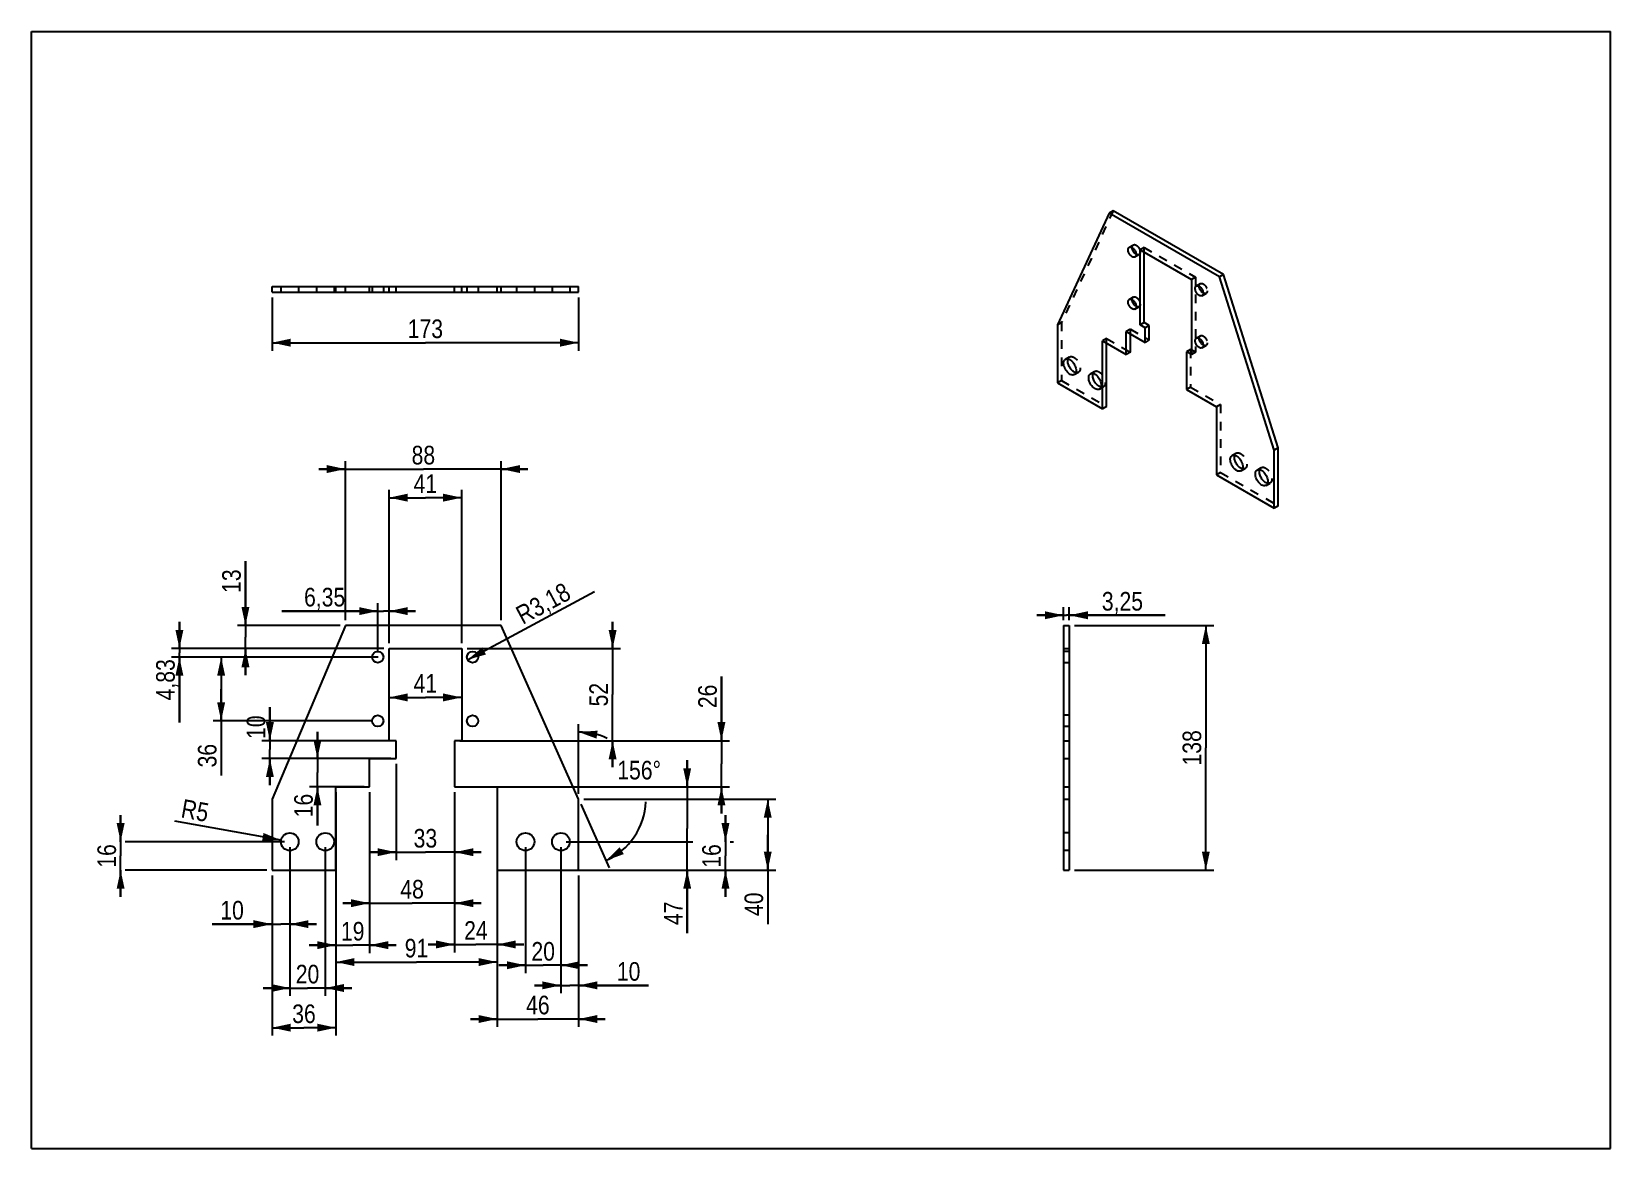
# Model space of a CAD drawing. Header units: millimetres. Extents: x 0 to 297, y 0 to 210.
import ezdxf

# ---------------------------------------------------------------- set-up
doc = ezdxf.new("R2010")
doc.units = ezdxf.units.MM
doc.header["$LTSCALE"] = 16.335
doc.linetypes.add('HIDDEN', pattern=[0.2, 0.1, -0.1])
doc.layers.get('0').update_dxf_attribs({"linetype": 'CONTINUOUS'})
doc.layers.add('02___PRT_ALL_AXES', color=7, linetype='CONTINUOUS')
doc.layers.add('DEFAULT_2', color=8, linetype='HIDDEN')
doc.styles.get("Standard").update_dxf_attribs({"font": 'txt', "width": 0.85})
doc.dimstyles.new('DIMSTYLE_1', dxfattribs={"dimtxt": 3.5, "dimasz": 3.5, "dimexe": 1.5, "dimexo": 1, "dimtad": 0, "dimtih": 1, "dimtoh": 1, "dimlfac": 3, "dimtxsty": 'STANDARD', "dimblk": '_FILLED', "dimblk1": '_FILLED', "dimblk2": '_FILLED', "dimcen": 0.09, "dimadec": 0, "dimazin": 0, "dimtp": 0.5, "dimtm": 0.5, "dimtfac": 1, "dimtofl": 0, "dimtmove": 0, "dimatfit": 3, "dimldrblk": '_FILLED', "dimfxl": 1, "dimtolj": 1, "dimarcsym": 0})
doc.dimstyles.new('DIMSTYLE_2', dxfattribs={"dimtxt": 3.5, "dimasz": 3.5, "dimexe": 1.5, "dimexo": 1, "dimgap": 0.875, "dimtad": 1, "dimlfac": 3, "dimtxsty": 'STANDARD', "dimblk": '_FILLED', "dimblk1": '_FILLED', "dimblk2": '_FILLED', "dimcen": 0.09, "dimadec": 0, "dimazin": 0, "dimtp": 0.01, "dimtm": 0.01, "dimtfac": 1, "dimtofl": 0, "dimtmove": 0, "dimatfit": 3, "dimldrblk": '_FILLED', "dimfxl": 1, "dimtolj": 1, "dimarcsym": 0})
doc.dimstyles.new('DIMSTYLE_3', dxfattribs={"dimtxt": 3.5, "dimasz": 3.5, "dimexe": 1.5, "dimexo": 1, "dimtad": 1, "dimlfac": 3, "dimtxsty": 'STANDARD', "dimblk": '_FILLED', "dimblk1": '_FILLED', "dimblk2": '_FILLED', "dimcen": 0.09, "dimadec": 0, "dimazin": 0, "dimtp": 0.01, "dimtm": 0.01, "dimtfac": 1, "dimtofl": 0, "dimtmove": 0, "dimatfit": 3, "dimldrblk": '_FILLED', "dimfxl": 1, "dimtolj": 1, "dimarcsym": 0})

msp = doc.modelspace()

# ---------------------------------------------------------------- blocks, each defined once
blk = doc.blocks.new('*D0')
at = {"color": 2, "linetype": 'CONTINUOUS'}
for p, q in [((102.91, 66.66), (102.91, 79.79)), ((103.32, 64.74), (108.66, 52.75))]:
    blk.add_line(p, q, dxfattribs=at)
for start, end in [(64.8088, 90), (294, 357.8544)]:
    blk.add_arc((102.91, 65.66), 12.63, start, end, dxfattribs=at)
for points in [[(106.48, 78.55), (102.91, 78.29), (106.27, 77.06)], [(110.62, 56.61), (108.05, 54.12), (111.41, 55.34)]]:
    blk.add_solid(points, dxfattribs=at)
at = {"color": 2, "linetype": 'CONTINUOUS', "insert": (114.29, 72.88), "char_height": 3.5, "width": 11.2583, "attachment_point": 2, "line_spacing_factor": 0.9}
blk.add_mtext('156\\Fgdt;{\\Fgdt;~}', dxfattribs=at)
blk = doc.blocks.new('_FILLED')
at = {"color": 0, "linetype": 'BYBLOCK'}
blk.add_solid([(0, 0), (-1, 0.214), (-1, -0.214)], dxfattribs=at)
blk = doc.blocks.new('*D1')
at = {"color": 2, "linetype": 'CONTINUOUS'}
for p, q in [((48.58, 56.66), (48.58, 28.66)), ((55.24, 56.66), (55.24, 28.66)), ((48.58, 30.16), (43.58, 30.16)), ((43.58, 30.16), (51.91, 30.16)), ((60.24, 30.16), (51.91, 30.16)), ((55.24, 30.16), (60.24, 30.16))]:
    blk.add_line(p, q, dxfattribs=at)
at = {"color": 2, "linetype": 'CONTINUOUS', "xscale": 3.5, "yscale": 3.5, "zscale": 3.5}
blk.add_blockref('_FILLED', (48.58, 30.16), dxfattribs=at)
at = {"color": 2, "linetype": 'CONTINUOUS', "xscale": 3.5, "yscale": 3.5, "zscale": 3.5, "rotation": 180}
blk.add_blockref('_FILLED', (55.24, 30.16), dxfattribs=at)
at = {"color": 2, "linetype": 'CONTINUOUS', "insert": (51.91, 34.53), "char_height": 3.5, "width": 5.95, "attachment_point": 2, "line_spacing_factor": 0.9}
blk.add_mtext('20', dxfattribs=at)
blk = doc.blocks.new('*D2')
at = {"color": 2, "linetype": 'CONTINUOUS'}
for p, q in [((45.24, 51.32), (45.24, 21.2)), ((57.24, 51.32), (57.24, 21.2)), ((45.24, 22.7), (51.24, 22.7)), ((57.24, 22.7), (51.24, 22.7))]:
    blk.add_line(p, q, dxfattribs=at)
at = {"color": 2, "linetype": 'CONTINUOUS', "xscale": 3.5, "yscale": 3.5, "zscale": 3.5, "rotation": 180}
blk.add_blockref('_FILLED', (45.24, 22.7), dxfattribs=at)
at = {"color": 2, "linetype": 'CONTINUOUS', "xscale": 3.5, "yscale": 3.5, "zscale": 3.5}
blk.add_blockref('_FILLED', (57.24, 22.7), dxfattribs=at)
at = {"color": 2, "linetype": 'CONTINUOUS', "insert": (51.24, 27.07), "char_height": 3.5, "width": 5.95, "attachment_point": 2, "line_spacing_factor": 0.9}
blk.add_mtext('36', dxfattribs=at)
blk = doc.blocks.new('*D3')
at = {"color": 2, "linetype": 'CONTINUOUS'}
for p, q in [((16.75, 57.66), (16.75, 62.66)), ((16.75, 62.66), (16.75, 54.99)), ((47.58, 57.66), (17.63, 57.66)), ((16.75, 47.32), (16.75, 54.99)), ((16.75, 52.32), (16.75, 47.32)), ((44.24, 52.32), (17.63, 52.32))]:
    blk.add_line(p, q, dxfattribs=at)
at = {"color": 2, "linetype": 'CONTINUOUS', "xscale": 3.5, "yscale": 3.5, "zscale": 3.5}
for p, rotation in [((16.75, 57.66), 270), ((16.75, 52.32), 90)]:
    blk.add_blockref('_FILLED', p, dxfattribs=dict(at, rotation=rotation))
at = {"color": 2, "linetype": 'CONTINUOUS', "insert": (12.38, 54.99), "char_height": 3.5, "width": 5.95, "attachment_point": 2, "rotation": 90, "line_spacing_factor": 0.9}
blk.add_mtext('16', dxfattribs=at)
blk = doc.blocks.new('*D4')
at = {"color": 2, "linetype": 'CONTINUOUS'}
for p, q in [((48.58, 56.66), (48.58, 40.67)), ((45.24, 51.32), (45.24, 40.67)), ((45.24, 42.17), (33.98, 42.17)), ((33.98, 42.17), (46.91, 42.17)), ((53.58, 42.17), (46.91, 42.17)), ((48.58, 42.17), (53.58, 42.17))]:
    blk.add_line(p, q, dxfattribs=at)
at = {"color": 2, "linetype": 'CONTINUOUS', "xscale": 3.5, "yscale": 3.5, "zscale": 3.5}
blk.add_blockref('_FILLED', (45.24, 42.17), dxfattribs=at)
at = {"color": 2, "linetype": 'CONTINUOUS', "xscale": 3.5, "yscale": 3.5, "zscale": 3.5, "rotation": 180}
blk.add_blockref('_FILLED', (48.58, 42.17), dxfattribs=at)
at = {"color": 2, "linetype": 'CONTINUOUS', "insert": (39.93, 46.54), "char_height": 3.5, "width": 5.95, "attachment_point": 3, "line_spacing_factor": 0.9}
blk.add_mtext('10', dxfattribs=at)
blk = doc.blocks.new('*D5')
at = {"color": 2, "linetype": 'CONTINUOUS'}
blk.add_line((46.94, 57.95), (26.94, 61.56), dxfattribs=at)
at = {"color": 2, "linetype": 'CONTINUOUS', "xscale": 3.5, "yscale": 3.5, "zscale": 3.5, "rotation": 349.771272144}
blk.add_blockref('_FILLED', (46.94, 57.95), dxfattribs=at)
at = {"color": 2, "linetype": 'CONTINUOUS', "insert": (33.57, 64.81), "char_height": 3.5, "width": 5.95, "attachment_point": 3, "rotation": 349.7713, "line_spacing_factor": 0.9}
blk.add_mtext('R5', dxfattribs=at)
blk = doc.blocks.new('*D6')
at = {"color": 2, "linetype": 'CONTINUOUS'}
for p, q in [((57.24, 66.99), (57.24, 36.72)), ((63.58, 66.99), (63.58, 36.72)), ((57.24, 38.22), (52.24, 38.22)), ((52.24, 38.22), (60.41, 38.22)), ((68.58, 38.22), (60.41, 38.22)), ((63.58, 38.22), (68.58, 38.22))]:
    blk.add_line(p, q, dxfattribs=at)
at = {"color": 2, "linetype": 'CONTINUOUS', "xscale": 3.5, "yscale": 3.5, "zscale": 3.5}
blk.add_blockref('_FILLED', (57.24, 38.22), dxfattribs=at)
at = {"color": 2, "linetype": 'CONTINUOUS', "xscale": 3.5, "yscale": 3.5, "zscale": 3.5, "rotation": 180}
blk.add_blockref('_FILLED', (63.58, 38.22), dxfattribs=at)
at = {"color": 2, "linetype": 'CONTINUOUS', "insert": (60.41, 42.59), "char_height": 3.5, "width": 5.95, "attachment_point": 2, "line_spacing_factor": 0.9}
blk.add_mtext('19', dxfattribs=at)
blk = doc.blocks.new('*D7')
at = {"color": 2, "linetype": 'CONTINUOUS'}
for p, q in [((57.24, 51.32), (57.24, 33.54)), ((87.58, 51.32), (87.58, 33.54)), ((57.24, 35.04), (72.41, 35.04)), ((87.58, 35.04), (72.41, 35.04))]:
    blk.add_line(p, q, dxfattribs=at)
at = {"color": 2, "linetype": 'CONTINUOUS', "xscale": 3.5, "yscale": 3.5, "zscale": 3.5, "rotation": 180}
blk.add_blockref('_FILLED', (57.24, 35.04), dxfattribs=at)
at = {"color": 2, "linetype": 'CONTINUOUS', "xscale": 3.5, "yscale": 3.5, "zscale": 3.5}
blk.add_blockref('_FILLED', (87.58, 35.04), dxfattribs=at)
at = {"color": 2, "linetype": 'CONTINUOUS', "insert": (72.41, 39.41), "char_height": 3.5, "width": 5.95, "attachment_point": 2, "line_spacing_factor": 0.9}
blk.add_mtext('91', dxfattribs=at)
blk = doc.blocks.new('*D8')
at = {"color": 2, "linetype": 'CONTINUOUS'}
for p, q in [((63.58, 66.99), (63.58, 44.61)), ((79.58, 66.99), (79.58, 44.61)), ((63.58, 46.11), (58.58, 46.11)), ((58.58, 46.11), (71.58, 46.11)), ((84.58, 46.11), (71.58, 46.11)), ((79.58, 46.11), (84.58, 46.11))]:
    blk.add_line(p, q, dxfattribs=at)
at = {"color": 2, "linetype": 'CONTINUOUS', "xscale": 3.5, "yscale": 3.5, "zscale": 3.5}
blk.add_blockref('_FILLED', (63.58, 46.11), dxfattribs=at)
at = {"color": 2, "linetype": 'CONTINUOUS', "xscale": 3.5, "yscale": 3.5, "zscale": 3.5, "rotation": 180}
blk.add_blockref('_FILLED', (79.58, 46.11), dxfattribs=at)
at = {"color": 2, "linetype": 'CONTINUOUS', "insert": (71.58, 50.49), "char_height": 3.5, "width": 5.95, "attachment_point": 2, "line_spacing_factor": 0.9}
blk.add_mtext('48', dxfattribs=at)
blk = doc.blocks.new('*D9')
at = {"color": 2, "linetype": 'CONTINUOUS'}
for p, q in [((68.58, 72.32), (68.58, 54.2)), ((79.58, 66.99), (79.58, 54.2)), ((68.58, 55.7), (63.58, 55.7)), ((63.58, 55.7), (74.08, 55.7)), ((84.58, 55.7), (74.08, 55.7)), ((79.58, 55.7), (84.58, 55.7))]:
    blk.add_line(p, q, dxfattribs=at)
at = {"color": 2, "linetype": 'CONTINUOUS', "xscale": 3.5, "yscale": 3.5, "zscale": 3.5}
blk.add_blockref('_FILLED', (68.58, 55.7), dxfattribs=at)
at = {"color": 2, "linetype": 'CONTINUOUS', "xscale": 3.5, "yscale": 3.5, "zscale": 3.5, "rotation": 180}
blk.add_blockref('_FILLED', (79.58, 55.7), dxfattribs=at)
at = {"color": 2, "linetype": 'CONTINUOUS', "insert": (74.08, 60.07), "char_height": 3.5, "width": 5.95, "attachment_point": 2, "line_spacing_factor": 0.9}
blk.add_mtext('33', dxfattribs=at)
blk = doc.blocks.new('*D10')
at = {"color": 2, "linetype": 'CONTINUOUS'}
for p, q in [((87.58, 51.32), (87.58, 22.83)), ((102.91, 51.32), (102.91, 22.83)), ((87.58, 24.33), (82.58, 24.33)), ((82.58, 24.33), (95.24, 24.33)), ((107.91, 24.33), (95.24, 24.33)), ((102.91, 24.33), (107.91, 24.33))]:
    blk.add_line(p, q, dxfattribs=at)
at = {"color": 2, "linetype": 'CONTINUOUS', "xscale": 3.5, "yscale": 3.5, "zscale": 3.5}
blk.add_blockref('_FILLED', (87.58, 24.33), dxfattribs=at)
at = {"color": 2, "linetype": 'CONTINUOUS', "xscale": 3.5, "yscale": 3.5, "zscale": 3.5, "rotation": 180}
blk.add_blockref('_FILLED', (102.91, 24.33), dxfattribs=at)
at = {"color": 2, "linetype": 'CONTINUOUS', "insert": (95.24, 28.71), "char_height": 3.5, "width": 5.95, "attachment_point": 2, "line_spacing_factor": 0.9}
blk.add_mtext('46', dxfattribs=at)
blk = doc.blocks.new('*D11')
at = {"color": 2, "linetype": 'CONTINUOUS'}
for p, q in [((99.58, 56.66), (99.58, 29.16)), ((102.91, 51.32), (102.91, 29.16)), ((99.58, 30.66), (94.58, 30.66)), ((94.58, 30.66), (101.24, 30.66)), ((116.05, 30.66), (101.24, 30.66)), ((102.91, 30.66), (116.05, 30.66))]:
    blk.add_line(p, q, dxfattribs=at)
at = {"color": 2, "linetype": 'CONTINUOUS', "xscale": 3.5, "yscale": 3.5, "zscale": 3.5}
blk.add_blockref('_FILLED', (99.58, 30.66), dxfattribs=at)
at = {"color": 2, "linetype": 'CONTINUOUS', "xscale": 3.5, "yscale": 3.5, "zscale": 3.5, "rotation": 180}
blk.add_blockref('_FILLED', (102.91, 30.66), dxfattribs=at)
at = {"color": 2, "linetype": 'CONTINUOUS', "insert": (110.1, 35.03), "char_height": 3.5, "width": 5.95, "attachment_point": 1, "line_spacing_factor": 0.9}
blk.add_mtext('10', dxfattribs=at)
blk = doc.blocks.new('*D12')
at = {"color": 2, "linetype": 'CONTINUOUS'}
for p, q in [((130.53, 57.66), (130.53, 62.66)), ((130.53, 62.66), (130.53, 54.99)), ((100.58, 57.66), (124.4, 57.66)), ((131.4, 57.66), (132.03, 57.66)), ((130.53, 47.32), (130.53, 54.99)), ((103.91, 52.32), (124.4, 52.32)), ((130.53, 52.32), (130.53, 47.32)), ((131.4, 52.32), (132.03, 52.32))]:
    blk.add_line(p, q, dxfattribs=at)
at = {"color": 2, "linetype": 'CONTINUOUS', "xscale": 3.5, "yscale": 3.5, "zscale": 3.5}
for p, rotation in [((130.53, 57.66), 270), ((130.53, 52.32), 90)]:
    blk.add_blockref('_FILLED', p, dxfattribs=dict(at, rotation=rotation))
at = {"color": 2, "linetype": 'CONTINUOUS', "insert": (126.15, 54.99), "char_height": 3.5, "width": 5.95, "attachment_point": 2, "rotation": 90, "line_spacing_factor": 0.9}
blk.add_mtext('16', dxfattribs=at)
blk = doc.blocks.new('*D13')
at = {"color": 2, "linetype": 'CONTINUOUS'}
for p, q in [((103.91, 65.66), (139.98, 65.66)), ((138.48, 65.66), (138.48, 58.99)), ((138.48, 52.32), (138.48, 58.99)), ((138.48, 58.99), (138.48, 42.17)), ((103.91, 52.32), (139.98, 52.32))]:
    blk.add_line(p, q, dxfattribs=at)
at = {"color": 2, "linetype": 'CONTINUOUS', "xscale": 3.5, "yscale": 3.5, "zscale": 3.5}
for p, rotation in [((138.48, 65.66), 90), ((138.48, 52.32), 270)]:
    blk.add_blockref('_FILLED', p, dxfattribs=dict(at, rotation=rotation))
at = {"color": 2, "linetype": 'CONTINUOUS', "insert": (134.11, 48.12), "char_height": 3.5, "width": 5.95, "attachment_point": 3, "rotation": 90, "line_spacing_factor": 0.9}
blk.add_mtext('40', dxfattribs=at)
blk = doc.blocks.new('*D14')
at = {"color": 2, "linetype": 'CONTINUOUS'}
for p, q in [((92.91, 56.66), (92.91, 32.94)), ((99.58, 56.66), (99.58, 32.94)), ((92.91, 34.44), (87.91, 34.44)), ((87.91, 34.44), (96.24, 34.44)), ((104.58, 34.44), (96.24, 34.44)), ((99.58, 34.44), (104.58, 34.44))]:
    blk.add_line(p, q, dxfattribs=at)
at = {"color": 2, "linetype": 'CONTINUOUS', "xscale": 3.5, "yscale": 3.5, "zscale": 3.5}
blk.add_blockref('_FILLED', (92.91, 34.44), dxfattribs=at)
at = {"color": 2, "linetype": 'CONTINUOUS', "xscale": 3.5, "yscale": 3.5, "zscale": 3.5, "rotation": 180}
blk.add_blockref('_FILLED', (99.58, 34.44), dxfattribs=at)
at = {"color": 2, "linetype": 'CONTINUOUS', "insert": (96.24, 38.81), "char_height": 3.5, "width": 5.95, "attachment_point": 2, "line_spacing_factor": 0.9}
blk.add_mtext('20', dxfattribs=at)
blk = doc.blocks.new('*D15')
at = {"color": 2, "linetype": 'CONTINUOUS'}
for p, q in [((79.58, 66.99), (79.58, 36.85)), ((87.58, 66.99), (87.58, 36.85)), ((79.58, 38.35), (74.58, 38.35)), ((74.58, 38.35), (83.58, 38.35)), ((92.58, 38.35), (83.58, 38.35)), ((87.58, 38.35), (92.58, 38.35))]:
    blk.add_line(p, q, dxfattribs=at)
at = {"color": 2, "linetype": 'CONTINUOUS', "xscale": 3.5, "yscale": 3.5, "zscale": 3.5}
blk.add_blockref('_FILLED', (79.58, 38.35), dxfattribs=at)
at = {"color": 2, "linetype": 'CONTINUOUS', "xscale": 3.5, "yscale": 3.5, "zscale": 3.5, "rotation": 180}
blk.add_blockref('_FILLED', (87.58, 38.35), dxfattribs=at)
at = {"color": 2, "linetype": 'CONTINUOUS', "insert": (83.58, 42.73), "char_height": 3.5, "width": 5.95, "attachment_point": 2, "line_spacing_factor": 0.9}
blk.add_mtext('24', dxfattribs=at)
blk = doc.blocks.new('*D16')
at = {"color": 2, "linetype": 'CONTINUOUS'}
for p, q in [((123.33, 67.99), (123.33, 72.99)), ((123.33, 72.99), (123.33, 60.16)), ((88.58, 67.99), (124.83, 67.99)), ((123.33, 40.48), (123.33, 60.16)), ((88.58, 52.32), (124.83, 52.32)), ((123.33, 52.32), (123.33, 40.48))]:
    blk.add_line(p, q, dxfattribs=at)
at = {"color": 2, "linetype": 'CONTINUOUS', "xscale": 3.5, "yscale": 3.5, "zscale": 3.5}
for p, rotation in [((123.33, 67.99), 270), ((123.33, 52.32), 90)]:
    blk.add_blockref('_FILLED', p, dxfattribs=dict(at, rotation=rotation))
at = {"color": 2, "linetype": 'CONTINUOUS', "insert": (118.95, 46.43), "char_height": 3.5, "width": 5.95, "attachment_point": 3, "rotation": 90, "line_spacing_factor": 0.9}
blk.add_mtext('47', dxfattribs=at)
blk = doc.blocks.new('*D17')
at = {"color": 2, "linetype": 'CONTINUOUS'}
for p, q in [((129.77, 76.66), (129.77, 88.73)), ((129.77, 88.73), (129.77, 72.32)), ((80.58, 76.66), (131.27, 76.66)), ((129.77, 62.99), (129.77, 72.32)), ((80.58, 67.99), (131.27, 67.99)), ((129.77, 67.99), (129.77, 62.99))]:
    blk.add_line(p, q, dxfattribs=at)
at = {"color": 2, "linetype": 'CONTINUOUS', "xscale": 3.5, "yscale": 3.5, "zscale": 3.5}
for p, rotation in [((129.77, 76.66), 270), ((129.77, 67.99), 90)]:
    blk.add_blockref('_FILLED', p, dxfattribs=dict(at, rotation=rotation))
at = {"color": 2, "linetype": 'CONTINUOUS', "insert": (125.4, 82.78), "char_height": 3.5, "width": 5.95, "attachment_point": 1, "rotation": 90, "line_spacing_factor": 0.9}
blk.add_mtext('26', dxfattribs=at)
blk = doc.blocks.new('*D18')
at = {"color": 2, "linetype": 'CONTINUOUS'}
for p, q in [((109.3, 93.99), (109.3, 98.99)), ((109.3, 98.99), (109.3, 85.32)), ((81.91, 93.99), (110.8, 93.99)), ((109.3, 71.66), (109.3, 85.32)), ((81.91, 76.66), (110.8, 76.66)), ((109.3, 76.66), (109.3, 71.66))]:
    blk.add_line(p, q, dxfattribs=at)
at = {"color": 2, "linetype": 'CONTINUOUS', "xscale": 3.5, "yscale": 3.5, "zscale": 3.5}
for p, rotation in [((109.3, 93.99), 270), ((109.3, 76.66), 90)]:
    blk.add_blockref('_FILLED', p, dxfattribs=dict(at, rotation=rotation))
at = {"color": 2, "linetype": 'CONTINUOUS', "insert": (104.92, 85.32), "char_height": 3.5, "width": 5.95, "attachment_point": 2, "rotation": 90, "line_spacing_factor": 0.9}
blk.add_mtext('52', dxfattribs=at)
blk = doc.blocks.new('*D19')
at = {"color": 2, "linetype": 'CONTINUOUS'}
for p, q in [((44.83, 76.66), (44.83, 82.94)), ((44.83, 82.94), (44.83, 74.99)), ((67.58, 76.66), (43.33, 76.66)), ((44.83, 68.32), (44.83, 74.99)), ((67.58, 73.32), (43.33, 73.32)), ((44.83, 73.32), (44.83, 68.32))]:
    blk.add_line(p, q, dxfattribs=at)
at = {"color": 2, "linetype": 'CONTINUOUS', "xscale": 3.5, "yscale": 3.5, "zscale": 3.5}
for p, rotation in [((44.83, 76.66), 270), ((44.83, 73.32), 90)]:
    blk.add_blockref('_FILLED', p, dxfattribs=dict(at, rotation=rotation))
at = {"color": 2, "linetype": 'CONTINUOUS', "insert": (40.46, 76.99), "char_height": 3.5, "width": 5.95, "attachment_point": 1, "rotation": 90, "line_spacing_factor": 0.9}
blk.add_mtext('10', dxfattribs=at)
blk = doc.blocks.new('*D20')
at = {"color": 2, "linetype": 'CONTINUOUS'}
for p, q in [((53.77, 73.32), (53.77, 78.32)), ((53.77, 78.32), (53.77, 70.66)), ((62.58, 73.32), (52.27, 73.32)), ((53.77, 60.73), (53.77, 70.66)), ((62.58, 67.99), (52.27, 67.99)), ((53.77, 67.99), (53.77, 60.73))]:
    blk.add_line(p, q, dxfattribs=at)
at = {"color": 2, "linetype": 'CONTINUOUS', "xscale": 3.5, "yscale": 3.5, "zscale": 3.5}
for p, rotation in [((53.77, 73.32), 270), ((53.77, 67.99), 90)]:
    blk.add_blockref('_FILLED', p, dxfattribs=dict(at, rotation=rotation))
at = {"color": 2, "linetype": 'CONTINUOUS', "insert": (49.4, 66.68), "char_height": 3.5, "width": 5.95, "attachment_point": 3, "rotation": 90, "line_spacing_factor": 0.9}
blk.add_mtext('16', dxfattribs=at)
blk = doc.blocks.new('*D21')
at = {"color": 2, "linetype": 'CONTINUOUS'}
for p, q in [((59.03, 127.74), (54.03, 127.74)), ((54.03, 127.74), (73.7, 127.74)), ((59.03, 99.32), (59.03, 129.24)), ((93.36, 127.74), (73.7, 127.74)), ((88.36, 99.32), (88.36, 129.24)), ((88.36, 127.74), (93.36, 127.74))]:
    blk.add_line(p, q, dxfattribs=at)
at = {"color": 2, "linetype": 'CONTINUOUS', "xscale": 3.5, "yscale": 3.5, "zscale": 3.5}
blk.add_blockref('_FILLED', (59.03, 127.74), dxfattribs=at)
at = {"color": 2, "linetype": 'CONTINUOUS', "xscale": 3.5, "yscale": 3.5, "zscale": 3.5, "rotation": 180}
blk.add_blockref('_FILLED', (88.36, 127.74), dxfattribs=at)
at = {"color": 2, "linetype": 'CONTINUOUS', "insert": (73.7, 132.11), "char_height": 3.5, "width": 5.95, "attachment_point": 2, "line_spacing_factor": 0.9}
blk.add_mtext('88', dxfattribs=at)
blk = doc.blocks.new('*D22')
at = {"color": 2, "linetype": 'CONTINUOUS'}
for p, q in [((67.24, 94.99), (67.24, 123.86)), ((67.24, 122.36), (74.08, 122.36)), ((80.91, 122.36), (74.08, 122.36)), ((80.91, 94.99), (80.91, 123.86))]:
    blk.add_line(p, q, dxfattribs=at)
at = {"color": 2, "linetype": 'CONTINUOUS', "xscale": 3.5, "yscale": 3.5, "zscale": 3.5, "rotation": 180}
blk.add_blockref('_FILLED', (67.24, 122.36), dxfattribs=at)
at = {"color": 2, "linetype": 'CONTINUOUS', "xscale": 3.5, "yscale": 3.5, "zscale": 3.5}
blk.add_blockref('_FILLED', (80.91, 122.36), dxfattribs=at)
at = {"color": 2, "linetype": 'CONTINUOUS', "insert": (74.08, 126.74), "char_height": 3.5, "width": 5.95, "attachment_point": 2, "line_spacing_factor": 0.9}
blk.add_mtext('41', dxfattribs=at)
blk = doc.blocks.new('*D23')
at = {"color": 2, "linetype": 'CONTINUOUS'}
for p, q in [((27.81, 93.99), (27.81, 98.99)), ((27.81, 98.99), (27.81, 93.19)), ((66.24, 93.99), (26.31, 93.99)), ((64.13, 92.38), (26.31, 92.38)), ((27.81, 80.09), (27.81, 93.19)), ((27.81, 92.38), (27.81, 80.09))]:
    blk.add_line(p, q, dxfattribs=at)
at = {"color": 2, "linetype": 'CONTINUOUS', "xscale": 3.5, "yscale": 3.5, "zscale": 3.5}
for p, rotation in [((27.81, 93.99), 270), ((27.81, 92.38), 90)]:
    blk.add_blockref('_FILLED', p, dxfattribs=dict(at, rotation=rotation))
at = {"color": 2, "linetype": 'CONTINUOUS', "insert": (23.43, 91.99), "char_height": 3.5, "width": 11.9, "attachment_point": 3, "rotation": 90, "line_spacing_factor": 0.9}
blk.add_mtext('4,83', dxfattribs=at)
blk = doc.blocks.new('*D24')
at = {"color": 2, "linetype": 'CONTINUOUS'}
for p, q in [((65.13, 101.03), (47.1, 101.03)), ((47.1, 101.03), (66.18, 101.03)), ((65.13, 93.38), (65.13, 102.53)), ((72.24, 101.03), (66.18, 101.03)), ((67.24, 94.99), (67.24, 102.53)), ((67.24, 101.03), (72.24, 101.03))]:
    blk.add_line(p, q, dxfattribs=at)
at = {"color": 2, "linetype": 'CONTINUOUS', "xscale": 3.5, "yscale": 3.5, "zscale": 3.5}
blk.add_blockref('_FILLED', (65.13, 101.03), dxfattribs=at)
at = {"color": 2, "linetype": 'CONTINUOUS', "xscale": 3.5, "yscale": 3.5, "zscale": 3.5, "rotation": 180}
blk.add_blockref('_FILLED', (67.24, 101.03), dxfattribs=at)
at = {"color": 2, "linetype": 'CONTINUOUS', "insert": (59, 105.41), "char_height": 3.5, "width": 11.9, "attachment_point": 3, "line_spacing_factor": 0.9}
blk.add_mtext('6,35', dxfattribs=at)
blk = doc.blocks.new('*D25')
at = {"color": 2, "linetype": 'CONTINUOUS'}
blk.add_line((82.03, 91.88), (105.91, 104.7), dxfattribs=at)
at = {"color": 2, "linetype": 'CONTINUOUS', "xscale": 3.5, "yscale": 3.5, "zscale": 3.5, "rotation": 208.2283124391}
blk.add_blockref('_FILLED', (82.03, 91.88), dxfattribs=at)
at = {"color": 2, "linetype": 'CONTINUOUS', "insert": (90.73, 101.52), "char_height": 3.5, "width": 14.875, "attachment_point": 1, "rotation": 28.2283, "line_spacing_factor": 0.9}
blk.add_mtext('R3,18', dxfattribs=at)
blk = doc.blocks.new('*D26')
at = {"color": 2, "linetype": 'CONTINUOUS'}
for p in [(67.24, 84.8), (80.91, 84.8)]:
    blk.add_line(p, (74.08, 84.8), dxfattribs=at)
at = {"color": 2, "linetype": 'CONTINUOUS', "xscale": 3.5, "yscale": 3.5, "zscale": 3.5, "rotation": 180}
blk.add_blockref('_FILLED', (67.24, 84.8), dxfattribs=at)
at = {"color": 2, "linetype": 'CONTINUOUS', "xscale": 3.5, "yscale": 3.5, "zscale": 3.5}
blk.add_blockref('_FILLED', (80.91, 84.8), dxfattribs=at)
at = {"color": 2, "linetype": 'CONTINUOUS', "insert": (74.08, 89.18), "char_height": 3.5, "width": 5.95, "attachment_point": 2, "line_spacing_factor": 0.9}
blk.add_mtext('41', dxfattribs=at)
blk = doc.blocks.new('*D27')
at = {"color": 2, "linetype": 'CONTINUOUS'}
for p, q in [((196.2, 98.32), (222.39, 98.32)), ((220.89, 98.32), (220.89, 75.32)), ((220.89, 52.32), (220.89, 75.32)), ((196.2, 52.32), (222.39, 52.32))]:
    blk.add_line(p, q, dxfattribs=at)
at = {"color": 2, "linetype": 'CONTINUOUS', "xscale": 3.5, "yscale": 3.5, "zscale": 3.5}
for p, rotation in [((220.89, 98.32), 90), ((220.89, 52.32), 270)]:
    blk.add_blockref('_FILLED', p, dxfattribs=dict(at, rotation=rotation))
at = {"color": 2, "linetype": 'CONTINUOUS', "insert": (216.52, 75.32), "char_height": 3.5, "width": 8.925, "attachment_point": 2, "rotation": 90, "line_spacing_factor": 0.9}
blk.add_mtext('138', dxfattribs=at)
blk = doc.blocks.new('*D28')
at = {"color": 2, "linetype": 'CONTINUOUS'}
for p, q in [((194.12, 99.32), (194.12, 101.75)), ((195.2, 99.32), (195.2, 101.75)), ((194.12, 100.25), (189.12, 100.25)), ((189.12, 100.25), (194.66, 100.25)), ((213.23, 100.25), (194.66, 100.25)), ((195.2, 100.25), (213.23, 100.25))]:
    blk.add_line(p, q, dxfattribs=at)
at = {"color": 2, "linetype": 'CONTINUOUS', "xscale": 3.5, "yscale": 3.5, "zscale": 3.5}
blk.add_blockref('_FILLED', (194.12, 100.25), dxfattribs=at)
at = {"color": 2, "linetype": 'CONTINUOUS', "xscale": 3.5, "yscale": 3.5, "zscale": 3.5, "rotation": 180}
blk.add_blockref('_FILLED', (195.2, 100.25), dxfattribs=at)
at = {"color": 2, "linetype": 'CONTINUOUS', "insert": (201.33, 104.63), "char_height": 3.5, "width": 11.9, "attachment_point": 1, "line_spacing_factor": 0.9}
blk.add_mtext('3,25', dxfattribs=at)
blk = doc.blocks.new('*D29')
at = {"color": 2, "linetype": 'CONTINUOUS'}
for p, q in [((65.18, 92.38), (34.16, 92.38)), ((35.66, 92.38), (35.66, 86.38)), ((35.66, 80.38), (35.66, 86.38)), ((35.66, 86.38), (35.66, 70.11)), ((64.13, 80.38), (34.16, 80.38))]:
    blk.add_line(p, q, dxfattribs=at)
at = {"color": 2, "linetype": 'CONTINUOUS', "xscale": 3.5, "yscale": 3.5, "zscale": 3.5}
for p, rotation in [((35.66, 92.38), 90), ((35.66, 80.38), 270)]:
    blk.add_blockref('_FILLED', p, dxfattribs=dict(at, rotation=rotation))
at = {"color": 2, "linetype": 'CONTINUOUS', "insert": (31.29, 76.06), "char_height": 3.5, "width": 5.95, "attachment_point": 3, "rotation": 90, "line_spacing_factor": 0.9}
blk.add_mtext('36', dxfattribs=at)
blk = doc.blocks.new('*D30')
at = {"color": 2, "linetype": 'CONTINUOUS'}
for p, q in [((40.23, 98.32), (40.23, 110.4)), ((40.23, 110.4), (40.23, 96.16)), ((58.03, 98.32), (38.73, 98.32)), ((40.23, 88.99), (40.23, 96.16)), ((66.24, 93.99), (38.73, 93.99)), ((40.23, 93.99), (40.23, 88.99))]:
    blk.add_line(p, q, dxfattribs=at)
at = {"color": 2, "linetype": 'CONTINUOUS', "xscale": 3.5, "yscale": 3.5, "zscale": 3.5}
for p, rotation in [((40.23, 98.32), 270), ((40.23, 93.99), 90)]:
    blk.add_blockref('_FILLED', p, dxfattribs=dict(at, rotation=rotation))
at = {"color": 2, "linetype": 'CONTINUOUS', "insert": (35.85, 104.45), "char_height": 3.5, "width": 5.95, "attachment_point": 1, "rotation": 90, "line_spacing_factor": 0.9}
blk.add_mtext('13', dxfattribs=at)
blk = doc.blocks.new('*D31')
at = {"color": 2, "linetype": 'CONTINUOUS'}
for p, q in [((45.24, 159.98), (45.24, 150)), ((102.91, 159.98), (102.91, 150)), ((45.24, 151.5), (74.08, 151.5)), ((102.91, 151.5), (74.08, 151.5))]:
    blk.add_line(p, q, dxfattribs=at)
at = {"color": 2, "linetype": 'CONTINUOUS', "xscale": 3.5, "yscale": 3.5, "zscale": 3.5, "rotation": 180}
blk.add_blockref('_FILLED', (45.24, 151.5), dxfattribs=at)
at = {"color": 2, "linetype": 'CONTINUOUS', "xscale": 3.5, "yscale": 3.5, "zscale": 3.5}
blk.add_blockref('_FILLED', (102.91, 151.5), dxfattribs=at)
at = {"color": 2, "linetype": 'CONTINUOUS', "insert": (74.08, 155.87), "char_height": 3.5, "width": 8.925, "attachment_point": 2, "line_spacing_factor": 0.9}
blk.add_mtext('173', dxfattribs=at)

# ---------------------------------------------------------------- dimensions: what is measured, and where the dimension line sits
at = {"color": 2, "linetype": 'CONTINUOUS'}
for base, p1, p2, picture, middle in [((102.9089, 151.4977), (45.2422, 160.9832), (102.9089, 160.9832), '*D31', (74.5404, 151.4977)), ((80.9089, 122.3644), (67.2422, 93.9911), (80.9089, 93.9911), '*D22', (73.7037, 122.3644)), ((195.2037, 100.2524), (194.1203, 102.7524), (195.2037, 102.7524), '*D28', (207.3717, 100.2524)), ((80.9089, 84.8037), (67.2422, 76.6578), (80.9089, 76.6578), '*D26', (73.7037, 84.8037)), ((79.5755, 55.6952), (68.5755, 73.3244), (79.5755, 67.9911), '*D9', (74.1685, 55.6952)), ((63.5755, 38.2191), (57.2422, 67.9911), (63.5755, 67.9911), '*D6', (60.7807, 38.2191)), ((79.5755, 46.1104), (63.5755, 67.9911), (79.5755, 67.9911), '*D8', (71.6685, 46.1104)), ((87.5755, 38.3513), (79.5755, 67.9911), (87.5755, 67.9911), '*D15', (83.6685, 38.3513)), ((48.5755, 42.1669), (45.2422, 52.3244), (48.5755, 57.6578), '*D4', (37.3244, 42.1669)), ((55.2422, 30.1578), (48.5755, 57.6578), (55.2422, 57.6578), '*D1', (51.9089, 30.1578)), ((99.5755, 34.4391), (92.9089, 57.6578), (99.5755, 57.6578), '*D14', (96.2422, 34.4391)), ((57.2422, 22.696), (45.2422, 52.3244), (57.2422, 52.3244), '*D2', (51.2422, 22.696)), ((87.5755, 35.0353), (57.2422, 52.3244), (87.5755, 52.3244), '*D7', (72.037, 35.0353)), ((102.9089, 24.3327), (87.5755, 52.3244), (102.9089, 52.3244), '*D10', (95.2422, 24.3327))]:
    dim = msp.add_linear_dim(base=base, p1=p1, p2=p2, dimstyle='DIMSTYLE_2', dxfattribs=at)
    dim.commit()
    dim.dimension.update_dxf_attribs({"geometry": picture, "text_midpoint": middle, "dimtype": 160})
for base, p1, p2, angle, picture, middle in [((59.0314, 127.737), (88.3647, 98.3244), (59.0314, 98.3244), 180, '*D21', (73.6981, 127.737)), ((40.2275, 98.3244), (67.2422, 93.9911), (59.0314, 98.3244), 90, '*D30', (40.2275, 107.8893)), ((65.1255, 101.0331), (67.2422, 93.9911), (65.1255, 92.3811), 180, '*D24', (53.1435, 101.0331)), ((27.8096, 92.3811), (67.2422, 93.9911), (65.1255, 92.3811), 270, '*D23', (27.8096, 86.1292)), ((109.2954, 76.6578), (80.9089, 93.9911), (80.9089, 76.6578), 270, '*D18', (109.2954, 85.3244)), ((220.8924, 52.3244), (195.2037, 98.3244), (195.2037, 52.3244), 270, '*D27', (220.8924, 75.7893)), ((35.6609, 92.3811), (65.1255, 80.3811), (66.1839, 92.3811), 90, '*D29', (35.6609, 73.0856)), ((129.7731, 67.9911), (79.5755, 76.6578), (79.5755, 67.9911), 270, '*D17', (129.7731, 85.7578)), ((44.8314, 76.6578), (68.5755, 73.3244), (68.5755, 76.6578), 90, '*D19', (44.8314, 80.3399)), ((53.7713, 73.3244), (63.5755, 67.9911), (63.5755, 73.3244), 90, '*D20', (53.7713, 64.0746)), ((123.3293, 52.3244), (87.5755, 67.9911), (87.5755, 52.3244), 270, '*D16', (123.3293, 43.4543)), ((138.4813, 65.6578), (102.9089, 52.3244), (102.9089, 65.6578), 90, '*D13', (138.4813, 45.1494)), ((16.7501, 57.6578), (45.2422, 52.3244), (48.5755, 57.6578), 90, '*D3', (16.7501, 55.363)), ((130.5266, 57.6578), (102.9089, 52.3244), (99.5755, 57.6578), 90, '*D12', (130.5266, 55.363)), ((99.5755, 30.6574), (102.9089, 52.3244), (99.5755, 57.6578), 180, '*D11', (113.4492, 30.6574))]:
    dim = msp.add_linear_dim(base=base, p1=p1, p2=p2, angle=angle, dimstyle='DIMSTYLE_2', dxfattribs=at)
    dim.commit()
    dim.dimension.update_dxf_attribs({"geometry": picture, "text_midpoint": middle, "dimtype": 160})
for center, mpoint, picture, middle in [((82.9589, 92.3811), (82.0264, 91.8805), '*D25', (98.1148, 103.4966)), ((48.5755, 57.6578), (46.9354, 57.9537), '*D5', (30.3344, 63.6167))]:
    dim = msp.add_radius_dim(center=center, mpoint=mpoint, text='R<>', dimstyle='DIMSTYLE_3', override={"dimpost": '<>'}, dxfattribs=at)
    dim.commit()
    dim.dimension.update_dxf_attribs({"geometry": picture, "text_midpoint": middle, "dimtype": 164})
dim = msp.add_angular_dim_2l(base=(115.2612, 68.2833), line1=((102.8575, 65.7731), (102.9089, 65.6578)), line2=((102.9089, 65.5315), (102.9089, 65.6578)), dimstyle='DIMSTYLE_1', dxfattribs=at)
dim.commit()
dim.dimension.update_dxf_attribs({"geometry": '*D0', "text_midpoint": (114.2875, 71.135), "dimtype": 162})

# ---------------------------------------------------------------- linework, layer by layer
at = {"color": 7, "linetype": 'CONTINUOUS'}
for p, q in [((0, 0), (0, 210)), ((0, 210), (297, 210)), ((297, 0), (297, 210)), ((202.715, 175.8755), (192.9645, 154.8324)), ((203.481, 176.3178), (202.715, 175.8755)), ((223.4568, 163.9004), (202.715, 175.8755)), ((224.2229, 164.3427), (203.481, 176.3178)), ((208.5209, 154.8326), (208.5209, 168.9853)), ((208.5209, 168.9853), (218.1847, 163.4061)), ((209.2869, 155.2749), (209.2869, 168.5431)), ((218.1847, 163.4061), (218.1847, 149.2534)), ((224.2229, 164.3427), (223.4568, 163.9004)), ((233.7411, 131.2905), (223.4568, 163.9004)), ((234.5072, 131.7328), (224.2229, 164.3427)), ((45.2422, 160.9832), (45.2422, 162.0666)), ((45.2422, 162.0666), (102.9089, 162.0666)), ((45.2422, 160.9832), (102.9089, 160.9832)), ((57.2422, 160.9832), (57.2422, 162.0666)), ((63.5755, 160.9832), (63.5755, 162.0666)), ((68.5755, 160.9832), (68.5755, 162.0666)), ((79.5755, 160.9832), (79.5755, 162.0666)), ((87.5755, 160.9832), (87.5755, 162.0666)), ((102.9089, 160.9832), (102.9089, 162.0666)), ((192.9645, 154.8324), (192.9645, 143.9457)), ((209.2869, 155.2749), (208.5209, 154.8326)), ((209.4637, 154.2883), (208.5209, 154.8326)), ((210.2297, 154.7306), (209.2869, 155.2749)), ((210.2297, 154.7306), (209.4637, 154.2883)), ((210.2297, 152.0089), (210.2297, 154.7306)), ((201.4498, 139.0468), (201.4498, 151.8387)), ((201.4498, 151.8387), (205.9282, 149.2532)), ((205.9282, 149.2532), (205.9282, 153.6078)), ((205.9282, 153.6078), (209.4637, 151.5666)), ((206.6942, 149.6954), (206.6942, 153.1656)), ((209.4637, 151.5666), (209.4637, 154.2883)), ((210.2297, 152.0089), (209.4637, 151.5666)), ((202.2158, 139.4891), (202.2158, 151.3964)), ((206.6942, 149.6954), (205.9282, 149.2532)), ((218.008, 150.2399), (217.2419, 149.7977)), ((217.2419, 149.7977), (217.2419, 142.7213)), ((218.1847, 149.2534), (217.2419, 149.7977)), ((218.1847, 150.1379), (218.008, 150.2399)), ((192.9645, 143.9457), (201.4498, 139.0468)), ((217.2419, 142.7213), (222.8988, 139.4554)), ((202.2158, 139.4891), (201.4498, 139.0468)), ((222.8988, 139.4554), (222.8988, 126.6635)), ((234.5072, 131.7328), (233.7411, 131.2905)), ((233.7411, 120.4038), (233.7411, 131.2905)), ((234.5072, 120.8461), (234.5072, 131.7328)), ((222.8988, 126.6635), (233.7411, 120.4038)), ((234.5072, 120.8461), (233.7411, 120.4038)), ((59.0314, 98.3244), (45.2422, 65.6578)), ((88.3647, 98.3244), (59.0314, 98.3244)), ((102.9089, 65.6578), (88.3647, 98.3244)), ((194.1203, 98.3244), (194.1203, 52.3244)), ((194.1203, 98.3244), (195.2037, 98.3244)), ((195.2037, 98.3244), (195.2037, 52.3244)), ((67.2422, 76.6578), (67.2422, 93.9911)), ((67.2422, 93.9911), (80.9089, 93.9911)), ((80.9089, 93.9911), (80.9089, 76.6578)), ((68.5755, 76.6578), (67.2422, 76.6578)), ((68.5755, 73.3244), (68.5755, 76.6578)), ((80.9089, 76.6578), (79.5755, 76.6578)), ((79.5755, 76.6578), (79.5755, 67.9911)), ((63.5755, 67.9911), (63.5755, 73.3244)), ((63.5755, 73.3244), (68.5755, 73.3244)), ((45.2422, 65.6578), (45.2422, 52.3244)), ((57.2422, 52.3244), (57.2422, 67.9911)), ((57.2422, 67.9911), (63.5755, 67.9911)), ((79.5755, 67.9911), (87.5755, 67.9911)), ((87.5755, 67.9911), (87.5755, 52.3244)), ((102.9089, 52.3244), (102.9089, 65.6578)), ((194.1203, 65.6578), (195.2037, 65.6578)), ((45.2422, 52.3244), (57.2422, 52.3244)), ((87.5755, 52.3244), (102.9089, 52.3244)), ((194.1203, 52.3244), (195.2037, 52.3244)), ((0, 0), (297, 0))]:
    msp.add_line(p, q, dxfattribs=at)
at = {"layer": '02___PRT_ALL_AXES', "color": 8, "linetype": 'HIDDEN'}
for p, q in [((206.495, 169.4514), (207.2611, 169.8937)), ((207.5534, 167.6183), (208.3194, 168.0606)), ((46.9089, 162.0666), (46.9089, 160.9832)), ((46.9089, 162.0666), (50.2422, 162.0666)), ((46.9089, 160.9832), (50.2422, 160.9832)), ((50.2422, 162.0666), (50.2422, 160.9832)), ((53.5755, 162.0666), (53.5755, 160.9832)), ((53.5755, 162.0666), (56.9089, 162.0666)), ((53.5755, 160.9832), (56.9089, 160.9832)), ((56.9089, 162.0666), (56.9089, 160.9832)), ((64.0672, 162.0666), (64.0672, 160.9832)), ((64.0672, 162.0666), (66.1839, 162.0666)), ((64.0672, 160.9832), (66.1839, 160.9832)), ((66.1839, 162.0666), (66.1839, 160.9832)), ((81.9005, 162.0666), (84.0172, 162.0666)), ((81.9005, 162.0666), (81.9005, 160.9832)), ((81.9005, 160.9832), (84.0172, 160.9832)), ((84.0172, 162.0666), (84.0172, 160.9832)), ((91.2422, 162.0666), (94.5755, 162.0666)), ((91.2422, 162.0666), (91.2422, 160.9832)), ((91.2422, 160.9832), (94.5755, 160.9832)), ((94.5755, 162.0666), (94.5755, 160.9832)), ((97.9089, 162.0666), (101.2422, 162.0666)), ((97.9089, 162.0666), (97.9089, 160.9832)), ((97.9089, 160.9832), (101.2422, 160.9832)), ((101.2422, 162.0666), (101.2422, 160.9832)), ((219.1051, 162.1711), (219.8712, 162.6134)), ((220.1635, 160.3381), (220.9295, 160.7803)), ((206.495, 159.6534), (207.2611, 160.0957)), ((207.5534, 157.8203), (208.3194, 158.2626)), ((219.1051, 152.3731), (219.8712, 152.8154)), ((194.4882, 148.383), (195.2542, 148.8252)), ((220.1635, 150.54), (220.9295, 150.9823)), ((196.1549, 145.4962), (196.9209, 145.9385)), ((199.2023, 145.6614), (199.9683, 146.1036)), ((200.8689, 142.7746), (201.6349, 143.2169)), ((225.8367, 130.2843), (226.6028, 130.7266)), ((227.5034, 127.3975), (228.2694, 127.8398)), ((230.5508, 127.5627), (231.3168, 128.005)), ((232.2174, 124.6759), (232.9835, 125.1182)), ((195.2037, 93.4394), (194.1203, 93.4394)), ((194.1203, 93.4393), (194.1203, 91.3229)), ((195.2037, 93.4393), (195.2037, 91.3229)), ((195.2037, 91.3228), (194.1203, 91.3228)), ((195.2037, 81.4394), (194.1203, 81.4394)), ((194.1203, 81.4393), (194.1203, 79.3229)), ((195.2037, 81.4393), (195.2037, 79.3229)), ((195.2037, 79.3228), (194.1203, 79.3228)), ((195.2037, 59.3244), (194.1203, 59.3244)), ((194.1203, 59.3244), (194.1203, 55.9911)), ((195.2037, 59.3244), (195.2037, 55.9911)), ((195.2037, 55.9911), (194.1203, 55.9911))]:
    msp.add_line(p, q, dxfattribs=at)
at = {"layer": '02___PRT_ALL_AXES', "color": 7, "linetype": 'CONTINUOUS'}
for centre, radius in [((65.1255, 92.3811), 1.0583), ((82.9589, 92.3811), 1.0583), ((65.1255, 80.3811), 1.0583), ((82.9589, 80.3811), 1.0583), ((48.5755, 57.6578), 1.6667), ((55.2422, 57.6578), 1.6667), ((92.9089, 57.6578), 1.6667), ((99.5755, 57.6578), 1.6667)]:
    msp.add_circle(centre, radius, dxfattribs=at)
at = {"layer": '02___PRT_ALL_AXES', "color": 8, "linetype": 'HIDDEN'}
for centre, radius, start, end in [((208.0558, 169.4094), 1.0139, 180.008193, 181.679051), ((208.3042, 169.003), 1.0277, 238.59568, 239.662823), ((220.6659, 162.1291), 1.0139, 180.008193, 181.679051), ((220.9143, 161.7227), 1.0277, 238.59568, 239.662823), ((208.0558, 159.6113), 1.0139, 180.008193, 181.679051), ((208.3042, 159.205), 1.0277, 238.59568, 239.662823), ((220.6659, 152.331), 1.0139, 180.008193, 181.679051), ((220.9143, 151.9247), 1.0277, 238.59568, 239.662823)]:
    msp.add_arc(centre, radius, start, end, dxfattribs=at)
at = {"layer": '02___PRT_ALL_AXES', "color": 7, "linetype": 'CONTINUOUS'}
for centre in [(208.3566, 169.0865), (220.9667, 161.8062), (208.3566, 159.2884), (220.9667, 152.0081)]:
    msp.add_arc(centre, 1.1263, 233.312188, 238.533808, dxfattribs=at)
for points, knots in [([(206.2758, 168.9669), (206.2758, 169.0206), (206.284, 169.1225), (206.3253, 169.2627), (206.3948, 169.3764), (206.4601, 169.4313), (206.495, 169.4514)], [0, 0, 0, 0, 0.28963546, 0.54909792, 0.7822259, 1, 1, 1, 1]), ([(206.495, 169.4514), (206.5479, 169.482), (206.6807, 169.5161), (206.8945, 169.4733), (207.1129, 169.354), (207.3223, 169.1685), (207.5072, 168.9318), (207.6528, 168.6628), (207.7472, 168.3835), (207.7725, 168.1933), (207.7725, 168.1028)], [0, 0, 0, 0, 0.08693535, 0.18640706, 0.30379892, 0.43761456, 0.58211685, 0.72943424, 0.87117669, 1, 1, 1, 1]), ([(207.6837, 168.1833), (207.5925, 168.2511), (207.4225, 168.4177), (207.2234, 168.715), (207.0871, 169.0413), (207.0455, 169.2701), (207.0423, 169.3796)], [0, 0, 0, 0, 0.24443401, 0.5061294, 0.764503, 1, 1, 1, 1]), ([(207.5533, 167.6184), (207.5005, 167.5878), (207.3677, 167.5537), (207.1539, 167.5965), (206.9355, 167.7158), (206.726, 167.9013), (206.5412, 168.138), (206.3956, 168.407), (206.3011, 168.6863), (206.2758, 168.8765), (206.2758, 168.9669)], [0, 0, 0, 0, 0.08693535, 0.18640706, 0.30379892, 0.43761456, 0.58211685, 0.72943424, 0.87117669, 1, 1, 1, 1]), ([(207.7725, 168.1028), (207.7725, 168.0492), (207.7644, 167.9472), (207.7231, 167.8071), (207.6536, 167.6934), (207.5882, 167.6385), (207.5533, 167.6184)], [0, 0, 0, 0, 0.28963546, 0.54909792, 0.7822259, 1, 1, 1, 1]), ([(218.886, 161.6867), (218.886, 161.7403), (218.8941, 161.8422), (218.9354, 161.9824), (219.0049, 162.0961), (219.0703, 162.151), (219.1052, 162.1711)], [0, 0, 0, 0, 0.28963546, 0.54909792, 0.7822259, 1, 1, 1, 1]), ([(220.1635, 160.3381), (220.1106, 160.3075), (219.9778, 160.2734), (219.764, 160.3162), (219.5456, 160.4355), (219.3362, 160.621), (219.1513, 160.8577), (219.0057, 161.1267), (218.9113, 161.406), (218.886, 161.5962), (218.886, 161.6867)], [0, 0, 0, 0, 0.08693535, 0.18640706, 0.30379892, 0.43761456, 0.58211685, 0.72943424, 0.87117669, 1, 1, 1, 1]), ([(219.1052, 162.1711), (219.158, 162.2017), (219.2908, 162.2358), (219.5046, 162.193), (219.723, 162.0737), (219.9325, 161.8882), (220.1173, 161.6515), (220.2629, 161.3825), (220.3574, 161.1032), (220.3827, 160.913), (220.3827, 160.8225)], [0, 0, 0, 0, 0.08693535, 0.18640706, 0.30379892, 0.43761456, 0.58211685, 0.72943424, 0.87117669, 1, 1, 1, 1]), ([(220.2938, 160.903), (220.2026, 160.9708), (220.0326, 161.1374), (219.8335, 161.4347), (219.6972, 161.761), (219.6556, 161.9898), (219.6524, 162.0994)], [0, 0, 0, 0, 0.24443401, 0.5061294, 0.764503, 1, 1, 1, 1]), ([(220.3827, 160.8225), (220.3827, 160.7689), (220.3745, 160.6669), (220.3332, 160.5268), (220.2637, 160.4131), (220.1984, 160.3582), (220.1635, 160.3381)], [0, 0, 0, 0, 0.28963546, 0.54909792, 0.7822259, 1, 1, 1, 1]), ([(206.2758, 159.1689), (206.2758, 159.2225), (206.284, 159.3245), (206.3253, 159.4646), (206.3948, 159.5784), (206.4601, 159.6332), (206.495, 159.6534)], [0, 0, 0, 0, 0.28963546, 0.54909792, 0.7822259, 1, 1, 1, 1]), ([(207.5533, 157.8203), (207.5005, 157.7898), (207.3677, 157.7557), (207.1539, 157.7985), (206.9355, 157.9178), (206.726, 158.1032), (206.5412, 158.3399), (206.3956, 158.609), (206.3011, 158.8883), (206.2758, 159.0785), (206.2758, 159.1689)], [0, 0, 0, 0, 0.08693535, 0.18640706, 0.30379892, 0.43761456, 0.58211685, 0.72943424, 0.87117669, 1, 1, 1, 1]), ([(206.495, 159.6534), (206.5479, 159.6839), (206.6807, 159.718), (206.8945, 159.6752), (207.1129, 159.5559), (207.3223, 159.3705), (207.5072, 159.1338), (207.6528, 158.8647), (207.7472, 158.5855), (207.7725, 158.3953), (207.7725, 158.3048)], [0, 0, 0, 0, 0.08693535, 0.18640706, 0.30379892, 0.43761456, 0.58211685, 0.72943424, 0.87117669, 1, 1, 1, 1]), ([(207.6837, 158.3853), (207.5925, 158.4531), (207.4225, 158.6196), (207.2234, 158.9169), (207.0871, 159.2432), (207.0455, 159.4721), (207.0423, 159.5816)], [0, 0, 0, 0, 0.24443401, 0.5061294, 0.764503, 1, 1, 1, 1]), ([(207.7725, 158.3048), (207.7725, 158.2512), (207.7644, 158.1492), (207.7231, 158.0091), (207.6536, 157.8954), (207.5882, 157.8405), (207.5533, 157.8203)], [0, 0, 0, 0, 0.28963546, 0.54909792, 0.7822259, 1, 1, 1, 1]), ([(218.886, 151.8886), (218.886, 151.9422), (218.8941, 152.0442), (218.9354, 152.1843), (219.0049, 152.2981), (219.0703, 152.3529), (219.1052, 152.3731)], [0, 0, 0, 0, 0.28963546, 0.54909792, 0.7822259, 1, 1, 1, 1]), ([(220.1635, 150.54), (220.1106, 150.5095), (219.9778, 150.4754), (219.764, 150.5182), (219.5456, 150.6375), (219.3362, 150.8229), (219.1513, 151.0596), (219.0057, 151.3287), (218.9113, 151.608), (218.886, 151.7982), (218.886, 151.8886)], [0, 0, 0, 0, 0.08693535, 0.18640706, 0.30379892, 0.43761456, 0.58211685, 0.72943424, 0.87117669, 1, 1, 1, 1]), ([(219.1052, 152.3731), (219.158, 152.4036), (219.2908, 152.4378), (219.5046, 152.3949), (219.723, 152.2756), (219.9325, 152.0902), (220.1173, 151.8535), (220.2629, 151.5845), (220.3574, 151.3052), (220.3827, 151.115), (220.3827, 151.0245)], [0, 0, 0, 0, 0.08693535, 0.18640706, 0.30379892, 0.43761456, 0.58211685, 0.72943424, 0.87117669, 1, 1, 1, 1]), ([(220.2938, 151.105), (220.2026, 151.1728), (220.0326, 151.3394), (219.8335, 151.6366), (219.6972, 151.9629), (219.6556, 152.1918), (219.6524, 152.3013)], [0, 0, 0, 0, 0.24443401, 0.5061294, 0.764503, 1, 1, 1, 1]), ([(220.3827, 151.0245), (220.3827, 150.9709), (220.3745, 150.8689), (220.3332, 150.7288), (220.2637, 150.6151), (220.1984, 150.5602), (220.1635, 150.54)], [0, 0, 0, 0, 0.28963546, 0.54909792, 0.7822259, 1, 1, 1, 1]), ([(194.143, 147.62), (194.143, 147.7044), (194.1558, 147.865), (194.2208, 148.0857), (194.3304, 148.2647), (194.4332, 148.3512), (194.4882, 148.383)], [0, 0, 0, 0, 0.28970037, 0.54908476, 0.78221468, 1, 1, 1, 1]), ([(196.1549, 145.4962), (196.0716, 145.4481), (195.8624, 145.3944), (195.5258, 145.4618), (195.1818, 145.6497), (194.852, 145.9418), (194.5608, 146.3145), (194.3316, 146.7382), (194.1829, 147.178), (194.143, 147.4775), (194.143, 147.62)], [0, 0, 0, 0, 0.08693523, 0.18640796, 0.30380067, 0.43761605, 0.58211713, 0.7294357, 0.87117167, 1, 1, 1, 1]), ([(194.4882, 148.383), (194.5714, 148.431), (194.7806, 148.4848), (195.1173, 148.4173), (195.4612, 148.2295), (195.791, 147.9374), (196.0822, 147.5647), (196.3114, 147.141), (196.4602, 146.7012), (196.5, 146.4016), (196.5, 146.2592)], [0, 0, 0, 0, 0.08693523, 0.18640796, 0.30380067, 0.43761605, 0.58211713, 0.7294357, 0.87117167, 1, 1, 1, 1]), ([(194.909, 148.0623), (194.909, 148.0962), (194.9132, 148.2235), (194.9347, 148.3509), (194.9636, 148.4399)], [0, 0, 0, 0, 0.2659169, 1, 1, 1, 1]), ([(196.4418, 145.8794), (196.2431, 145.9218), (195.8359, 146.1493), (195.3573, 146.6782), (195.0131, 147.3379), (194.909, 147.8288), (194.909, 148.0623)], [0, 0, 0, 0, 0.21623352, 0.477553, 0.75163847, 1, 1, 1, 1]), ([(196.5, 146.2592), (196.5, 146.1747), (196.4872, 146.0141), (196.4222, 145.7935), (196.3127, 145.6144), (196.2098, 145.528), (196.1549, 145.4962)], [0, 0, 0, 0, 0.28970037, 0.54908476, 0.78221468, 1, 1, 1, 1]), ([(198.8571, 144.8984), (198.8571, 144.9828), (198.8699, 145.1434), (198.9349, 145.3641), (199.0444, 145.5431), (199.1473, 145.6296), (199.2023, 145.6614)], [0, 0, 0, 0, 0.28970037, 0.54908476, 0.78221468, 1, 1, 1, 1]), ([(199.2023, 145.6614), (199.2855, 145.7094), (199.4947, 145.7632), (199.8313, 145.6957), (200.1753, 145.5079), (200.5051, 145.2158), (200.7963, 144.8431), (201.0255, 144.4194), (201.1743, 143.9796), (201.2141, 143.68), (201.2141, 143.5376)], [0, 0, 0, 0, 0.08693523, 0.18640796, 0.30380067, 0.43761605, 0.58211713, 0.7294357, 0.87117167, 1, 1, 1, 1]), ([(199.6231, 145.3407), (199.6231, 145.3745), (199.6273, 145.5019), (199.6488, 145.6293), (199.6776, 145.7183)], [0, 0, 0, 0, 0.2659169, 1, 1, 1, 1]), ([(200.8689, 142.7746), (200.7857, 142.7265), (200.5765, 142.6728), (200.2398, 142.7402), (199.8959, 142.9281), (199.5661, 143.2202), (199.2749, 143.5929), (199.0457, 144.0166), (198.8969, 144.4564), (198.8571, 144.7559), (198.8571, 144.8984)], [0, 0, 0, 0, 0.08693523, 0.18640796, 0.30380067, 0.43761605, 0.58211713, 0.7294357, 0.87117167, 1, 1, 1, 1]), ([(201.1559, 143.1578), (200.9571, 143.2002), (200.55, 143.4277), (200.0714, 143.9566), (199.7272, 144.6163), (199.6231, 145.1072), (199.6231, 145.3407)], [0, 0, 0, 0, 0.21623352, 0.477553, 0.75163847, 1, 1, 1, 1]), ([(201.2141, 143.5376), (201.2141, 143.4531), (201.2013, 143.2925), (201.1363, 143.0719), (201.0268, 142.8928), (200.9239, 142.8064), (200.8689, 142.7746)], [0, 0, 0, 0, 0.28970037, 0.54908476, 0.78221468, 1, 1, 1, 1]), ([(225.4915, 129.5213), (225.4915, 129.6058), (225.5043, 129.7664), (225.5694, 129.987), (225.6789, 130.1661), (225.7817, 130.2525), (225.8367, 130.2843)], [0, 0, 0, 0, 0.28970037, 0.54908476, 0.78221468, 1, 1, 1, 1]), ([(227.5034, 127.3975), (227.4201, 127.3495), (227.211, 127.2957), (226.8743, 127.3632), (226.5303, 127.551), (226.2005, 127.8431), (225.9094, 128.2158), (225.6801, 128.6395), (225.5314, 129.0793), (225.4915, 129.3789), (225.4915, 129.5213)], [0, 0, 0, 0, 0.08693523, 0.18640796, 0.30380067, 0.43761605, 0.58211713, 0.7294357, 0.87117167, 1, 1, 1, 1]), ([(225.8367, 130.2843), (225.92, 130.3324), (226.1291, 130.3861), (226.4658, 130.3187), (226.8098, 130.1308), (227.1396, 129.8387), (227.4307, 129.466), (227.66, 129.0423), (227.8087, 128.6025), (227.8486, 128.303), (227.8486, 128.1605)], [0, 0, 0, 0, 0.08693523, 0.18640796, 0.30380067, 0.43761605, 0.58211713, 0.7294357, 0.87117167, 1, 1, 1, 1]), ([(226.2576, 129.9636), (226.2576, 129.9975), (226.2617, 130.1248), (226.2832, 130.2522), (226.3121, 130.3412)], [0, 0, 0, 0, 0.2659169, 1, 1, 1, 1]), ([(227.7904, 127.7808), (227.5916, 127.8231), (227.1845, 128.0507), (226.7059, 128.5795), (226.3616, 129.2392), (226.2576, 129.7301), (226.2576, 129.9636)], [0, 0, 0, 0, 0.21623352, 0.477553, 0.75163847, 1, 1, 1, 1]), ([(227.8486, 128.1605), (227.8486, 128.0761), (227.8358, 127.9155), (227.7707, 127.6948), (227.6612, 127.5158), (227.5584, 127.4293), (227.5034, 127.3975)], [0, 0, 0, 0, 0.28970037, 0.54908476, 0.78221468, 1, 1, 1, 1]), ([(230.2056, 126.7997), (230.2056, 126.8842), (230.2184, 127.0448), (230.2834, 127.2654), (230.3929, 127.4445), (230.4958, 127.5309), (230.5508, 127.5627)], [0, 0, 0, 0, 0.28970037, 0.54908476, 0.78221468, 1, 1, 1, 1]), ([(232.2174, 124.6759), (232.1342, 124.6279), (231.925, 124.5741), (231.5884, 124.6416), (231.2444, 124.8294), (230.9146, 125.1215), (230.6234, 125.4942), (230.3942, 125.9179), (230.2454, 126.3577), (230.2056, 126.6573), (230.2056, 126.7997)], [0, 0, 0, 0, 0.08693523, 0.18640796, 0.30380067, 0.43761605, 0.58211713, 0.7294357, 0.87117167, 1, 1, 1, 1]), ([(230.5508, 127.5627), (230.634, 127.6108), (230.8432, 127.6645), (231.1799, 127.5971), (231.5238, 127.4092), (231.8536, 127.1171), (232.1448, 126.7444), (232.374, 126.3207), (232.5228, 125.8809), (232.5626, 125.5814), (232.5626, 125.4389)], [0, 0, 0, 0, 0.08693523, 0.18640796, 0.30380067, 0.43761605, 0.58211713, 0.7294357, 0.87117167, 1, 1, 1, 1]), ([(230.9716, 127.242), (230.9716, 127.2759), (230.9758, 127.4032), (230.9973, 127.5306), (231.0262, 127.6196)], [0, 0, 0, 0, 0.2659169, 1, 1, 1, 1]), ([(232.5044, 125.0591), (232.3057, 125.1015), (231.8985, 125.3291), (231.4199, 125.8579), (231.0757, 126.5176), (230.9716, 127.0085), (230.9716, 127.242)], [0, 0, 0, 0, 0.21623352, 0.477553, 0.75163847, 1, 1, 1, 1]), ([(232.5626, 125.4389), (232.5626, 125.3545), (232.5498, 125.1939), (232.4848, 124.9732), (232.3753, 124.7942), (232.2724, 124.7077), (232.2174, 124.6759)], [0, 0, 0, 0, 0.28970037, 0.54908476, 0.78221468, 1, 1, 1, 1])]:
    msp.add_open_spline(points, degree=3, knots=knots, dxfattribs=at)
at = {"layer": '02___PRT_ALL_AXES', "color": 8, "linetype": 'HIDDEN'}
for points, knots in [([(207.0419, 169.4092), (207.0419, 169.4628), (207.05, 169.5648), (207.0913, 169.7049), (207.1608, 169.8187), (207.2262, 169.8735), (207.2611, 169.8937)], [0, 0, 0, 0, 0.28963546, 0.54909792, 0.7822259, 1, 1, 1, 1]), ([(207.2611, 169.8937), (207.3139, 169.9242), (207.4467, 169.9583), (207.6605, 169.9155), (207.8789, 169.7962), (208.0884, 169.6108), (208.2733, 169.3741), (208.4188, 169.105), (208.5133, 168.8258), (208.5386, 168.6356), (208.5386, 168.5451)], [0, 0, 0, 0, 0.08693535, 0.18640706, 0.30379892, 0.43761456, 0.58211685, 0.72943424, 0.87117669, 1, 1, 1, 1]), ([(208.3194, 168.0606), (208.2842, 168.0403), (208.2031, 168.011), (208.0685, 168.0082), (207.9251, 168.0436), (207.832, 168.0886), (207.7851, 168.116)], [0, 0, 0, 0, 0.2173999, 0.45041227, 0.70980997, 1, 1, 1, 1]), ([(208.5386, 168.5451), (208.5386, 168.4915), (208.5304, 168.3895), (208.4892, 168.2494), (208.4196, 168.1357), (208.3543, 168.0808), (208.3194, 168.0606)], [0, 0, 0, 0, 0.28963546, 0.54909792, 0.7822259, 1, 1, 1, 1]), ([(219.652, 162.1289), (219.652, 162.1825), (219.6601, 162.2845), (219.7014, 162.4246), (219.7709, 162.5384), (219.8363, 162.5932), (219.8712, 162.6134)], [0, 0, 0, 0, 0.28963546, 0.54909792, 0.7822259, 1, 1, 1, 1]), ([(219.8712, 162.6134), (219.924, 162.6439), (220.0569, 162.678), (220.2706, 162.6352), (220.4891, 162.5159), (220.6985, 162.3305), (220.8834, 162.0938), (221.0289, 161.8247), (221.1234, 161.5455), (221.1487, 161.3553), (221.1487, 161.2648)], [0, 0, 0, 0, 0.08693535, 0.18640706, 0.30379892, 0.43761456, 0.58211685, 0.72943424, 0.87117669, 1, 1, 1, 1]), ([(220.9295, 160.7803), (220.8943, 160.76), (220.8132, 160.7307), (220.6787, 160.7279), (220.5353, 160.7633), (220.4421, 160.8083), (220.3953, 160.8357)], [0, 0, 0, 0, 0.2173999, 0.45041227, 0.70980997, 1, 1, 1, 1]), ([(221.1487, 161.2648), (221.1487, 161.2112), (221.1405, 161.1092), (221.0993, 160.9691), (221.0297, 160.8554), (220.9644, 160.8005), (220.9295, 160.7803)], [0, 0, 0, 0, 0.28963546, 0.54909792, 0.7822259, 1, 1, 1, 1]), ([(207.0419, 159.6112), (207.0419, 159.6648), (207.05, 159.7668), (207.0913, 159.9069), (207.1608, 160.0206), (207.2262, 160.0755), (207.2611, 160.0957)], [0, 0, 0, 0, 0.28963546, 0.54909792, 0.7822259, 1, 1, 1, 1]), ([(207.2611, 160.0957), (207.3139, 160.1262), (207.4467, 160.1603), (207.6605, 160.1175), (207.8789, 159.9982), (208.0884, 159.8127), (208.2733, 159.5761), (208.4188, 159.307), (208.5133, 159.0277), (208.5386, 158.8375), (208.5386, 158.7471)], [0, 0, 0, 0, 0.08693535, 0.18640706, 0.30379892, 0.43761456, 0.58211685, 0.72943424, 0.87117669, 1, 1, 1, 1]), ([(208.3194, 158.2626), (208.2842, 158.2422), (208.2031, 158.213), (208.0685, 158.2101), (207.9251, 158.2455), (207.832, 158.2906), (207.7851, 158.318)], [0, 0, 0, 0, 0.2173999, 0.45041227, 0.70980997, 1, 1, 1, 1]), ([(208.5386, 158.7471), (208.5386, 158.6935), (208.5304, 158.5915), (208.4892, 158.4514), (208.4196, 158.3376), (208.3543, 158.2828), (208.3194, 158.2626)], [0, 0, 0, 0, 0.28963546, 0.54909792, 0.7822259, 1, 1, 1, 1]), ([(219.652, 152.3309), (219.652, 152.3845), (219.6601, 152.4865), (219.7014, 152.6266), (219.7709, 152.7403), (219.8363, 152.7952), (219.8712, 152.8154)], [0, 0, 0, 0, 0.28963546, 0.54909792, 0.7822259, 1, 1, 1, 1]), ([(219.8712, 152.8154), (219.924, 152.8459), (220.0569, 152.88), (220.2706, 152.8372), (220.4891, 152.7179), (220.6985, 152.5325), (220.8834, 152.2958), (221.0289, 152.0267), (221.1234, 151.7474), (221.1487, 151.5572), (221.1487, 151.4668)], [0, 0, 0, 0, 0.08693535, 0.18640706, 0.30379892, 0.43761456, 0.58211685, 0.72943424, 0.87117669, 1, 1, 1, 1]), ([(194.9636, 148.4399), (194.99, 148.5215), (195.0621, 148.6723), (195.1868, 148.7863), (195.2542, 148.8252)], [0, 0, 0, 0, 0.52412908, 1, 1, 1, 1]), ([(195.2542, 148.8252), (195.3375, 148.8733), (195.5466, 148.927), (195.8833, 148.8596), (196.2273, 148.6717), (196.5571, 148.3797), (196.8482, 148.0069), (197.0775, 147.5832), (197.2262, 147.1434), (197.2661, 146.8439), (197.2661, 146.7015)], [0, 0, 0, 0, 0.08693523, 0.18640796, 0.30380067, 0.43761605, 0.58211713, 0.7294357, 0.87117167, 1, 1, 1, 1]), ([(220.9295, 150.9823), (220.8943, 150.962), (220.8132, 150.9327), (220.6787, 150.9298), (220.5353, 150.9652), (220.4421, 151.0103), (220.3953, 151.0377)], [0, 0, 0, 0, 0.2173999, 0.45041227, 0.70980997, 1, 1, 1, 1]), ([(221.1487, 151.4668), (221.1487, 151.4132), (221.1405, 151.3112), (221.0993, 151.1711), (221.0297, 151.0573), (220.9644, 151.0025), (220.9295, 150.9823)], [0, 0, 0, 0, 0.28963546, 0.54909792, 0.7822259, 1, 1, 1, 1]), ([(196.9209, 145.9385), (196.8534, 145.8995), (196.6924, 145.8485), (196.5258, 145.8615), (196.4418, 145.8794)], [0, 0, 0, 0, 0.47583618, 1, 1, 1, 1]), ([(197.2661, 146.7015), (197.2661, 146.617), (197.2533, 146.4564), (197.1882, 146.2357), (197.0787, 146.0567), (196.9759, 145.9702), (196.9209, 145.9385)], [0, 0, 0, 0, 0.28970037, 0.54908476, 0.78221468, 1, 1, 1, 1]), ([(199.6776, 145.7183), (199.7041, 145.7999), (199.7761, 145.9507), (199.9008, 146.0647), (199.9683, 146.1036)], [0, 0, 0, 0, 0.52412908, 1, 1, 1, 1]), ([(199.9683, 146.1036), (200.0515, 146.1517), (200.2607, 146.2054), (200.5974, 146.138), (200.9413, 145.9501), (201.2711, 145.6581), (201.5623, 145.2853), (201.7915, 144.8616), (201.9403, 144.4218), (201.9801, 144.1223), (201.9801, 143.9798)], [0, 0, 0, 0, 0.08693523, 0.18640796, 0.30380067, 0.43761605, 0.58211713, 0.7294357, 0.87117167, 1, 1, 1, 1]), ([(201.6349, 143.2169), (201.5675, 143.1779), (201.4064, 143.1269), (201.2398, 143.1399), (201.1559, 143.1578)], [0, 0, 0, 0, 0.47583618, 1, 1, 1, 1]), ([(201.9801, 143.9798), (201.9801, 143.8954), (201.9673, 143.7348), (201.9023, 143.5141), (201.7928, 143.3351), (201.6899, 143.2486), (201.6349, 143.2169)], [0, 0, 0, 0, 0.28970037, 0.54908476, 0.78221468, 1, 1, 1, 1]), ([(226.3121, 130.3412), (226.3385, 130.4229), (226.4106, 130.5736), (226.5353, 130.6876), (226.6028, 130.7266)], [0, 0, 0, 0, 0.52412908, 1, 1, 1, 1]), ([(226.6028, 130.7266), (226.686, 130.7746), (226.8952, 130.8284), (227.2318, 130.7609), (227.5758, 130.5731), (227.9056, 130.281), (228.1968, 129.9083), (228.426, 129.4846), (228.5747, 129.0448), (228.6146, 128.7452), (228.6146, 128.6028)], [0, 0, 0, 0, 0.08693523, 0.18640796, 0.30380067, 0.43761605, 0.58211713, 0.7294357, 0.87117167, 1, 1, 1, 1]), ([(228.2694, 127.8398), (228.202, 127.8009), (228.0409, 127.7498), (227.8743, 127.7629), (227.7904, 127.7808)], [0, 0, 0, 0, 0.47583618, 1, 1, 1, 1]), ([(228.6146, 128.6028), (228.6146, 128.5183), (228.6018, 128.3577), (228.5368, 128.1371), (228.4273, 127.958), (228.3244, 127.8715), (228.2694, 127.8398)], [0, 0, 0, 0, 0.28970037, 0.54908476, 0.78221468, 1, 1, 1, 1]), ([(231.0262, 127.6196), (231.0526, 127.7013), (231.1247, 127.852), (231.2494, 127.966), (231.3168, 128.005)], [0, 0, 0, 0, 0.52412908, 1, 1, 1, 1]), ([(231.3168, 128.005), (231.4001, 128.053), (231.6092, 128.1068), (231.9459, 128.0393), (232.2899, 127.8514), (232.6197, 127.5594), (232.9108, 127.1867), (233.1401, 126.763), (233.2888, 126.3232), (233.3287, 126.0236), (233.3287, 125.8812)], [0, 0, 0, 0, 0.08693523, 0.18640796, 0.30380067, 0.43761605, 0.58211713, 0.7294357, 0.87117167, 1, 1, 1, 1]), ([(232.9835, 125.1182), (232.916, 125.0792), (232.7549, 125.0282), (232.5884, 125.0413), (232.5044, 125.0591)], [0, 0, 0, 0, 0.47583618, 1, 1, 1, 1]), ([(233.3287, 125.8812), (233.3287, 125.7967), (233.3159, 125.6361), (233.2508, 125.4155), (233.1413, 125.2364), (233.0385, 125.1499), (232.9835, 125.1182)], [0, 0, 0, 0, 0.28970037, 0.54908476, 0.78221468, 1, 1, 1, 1])]:
    msp.add_open_spline(points, degree=3, knots=knots, dxfattribs=at)
at = {"layer": 'DEFAULT_2', "color": 8, "linetype": 'HIDDEN'}
for p, q in [((203.481, 176.3178), (193.7305, 155.2747)), ((209.2869, 169.4276), (208.5209, 168.9853)), ((209.2869, 168.5431), (209.2869, 169.4276)), ((209.2869, 169.4276), (218.9508, 163.8483)), ((218.9508, 163.8483), (218.1847, 163.4061)), ((218.9508, 163.8483), (218.9508, 149.6956)), ((59.0314, 160.9832), (59.0314, 162.0666)), ((67.2422, 160.9832), (67.2422, 162.0666)), ((80.9089, 160.9832), (80.9089, 162.0666)), ((88.3647, 160.9832), (88.3647, 162.0666)), ((193.7305, 155.2747), (192.9645, 154.8324)), ((193.7305, 155.2747), (193.7305, 144.388)), ((202.2158, 152.281), (201.4498, 151.8387)), ((202.2158, 151.3964), (202.2158, 152.281)), ((202.2158, 152.281), (206.6942, 149.6954)), ((206.6942, 154.0501), (205.9282, 153.6078)), ((206.6942, 153.1656), (206.6942, 154.0501)), ((206.6942, 154.0501), (210.2297, 152.0089)), ((218.008, 150.2399), (218.008, 143.1636)), ((218.9508, 149.6956), (218.1847, 150.1379)), ((218.9508, 149.6956), (218.1847, 149.2534)), ((193.7305, 144.388), (192.9645, 143.9457)), ((193.7305, 144.388), (202.2158, 139.4891)), ((218.008, 143.1636), (217.2419, 142.7213)), ((218.008, 143.1636), (223.6648, 139.8977)), ((223.6648, 139.8977), (222.8988, 139.4554)), ((223.6648, 139.8977), (223.6648, 127.1058)), ((223.6648, 127.1058), (222.8988, 126.6635)), ((223.6648, 127.1058), (234.5072, 120.8461)), ((194.1203, 93.9911), (195.2037, 93.9911)), ((194.1203, 76.6578), (195.2037, 76.6578)), ((194.1203, 73.3244), (195.2037, 73.3244)), ((194.1203, 67.9911), (195.2037, 67.9911))]:
    msp.add_line(p, q, dxfattribs=at)

msp.set_redraw_order([(e.dxf.handle, doc.entitydb.next_handle()) for e in msp.query("TEXT MTEXT ATTDEF DIMENSION ARC_DIMENSION")])  # texts and dimensions are drawn at this point

doc.saveas('drawing.dxf')
